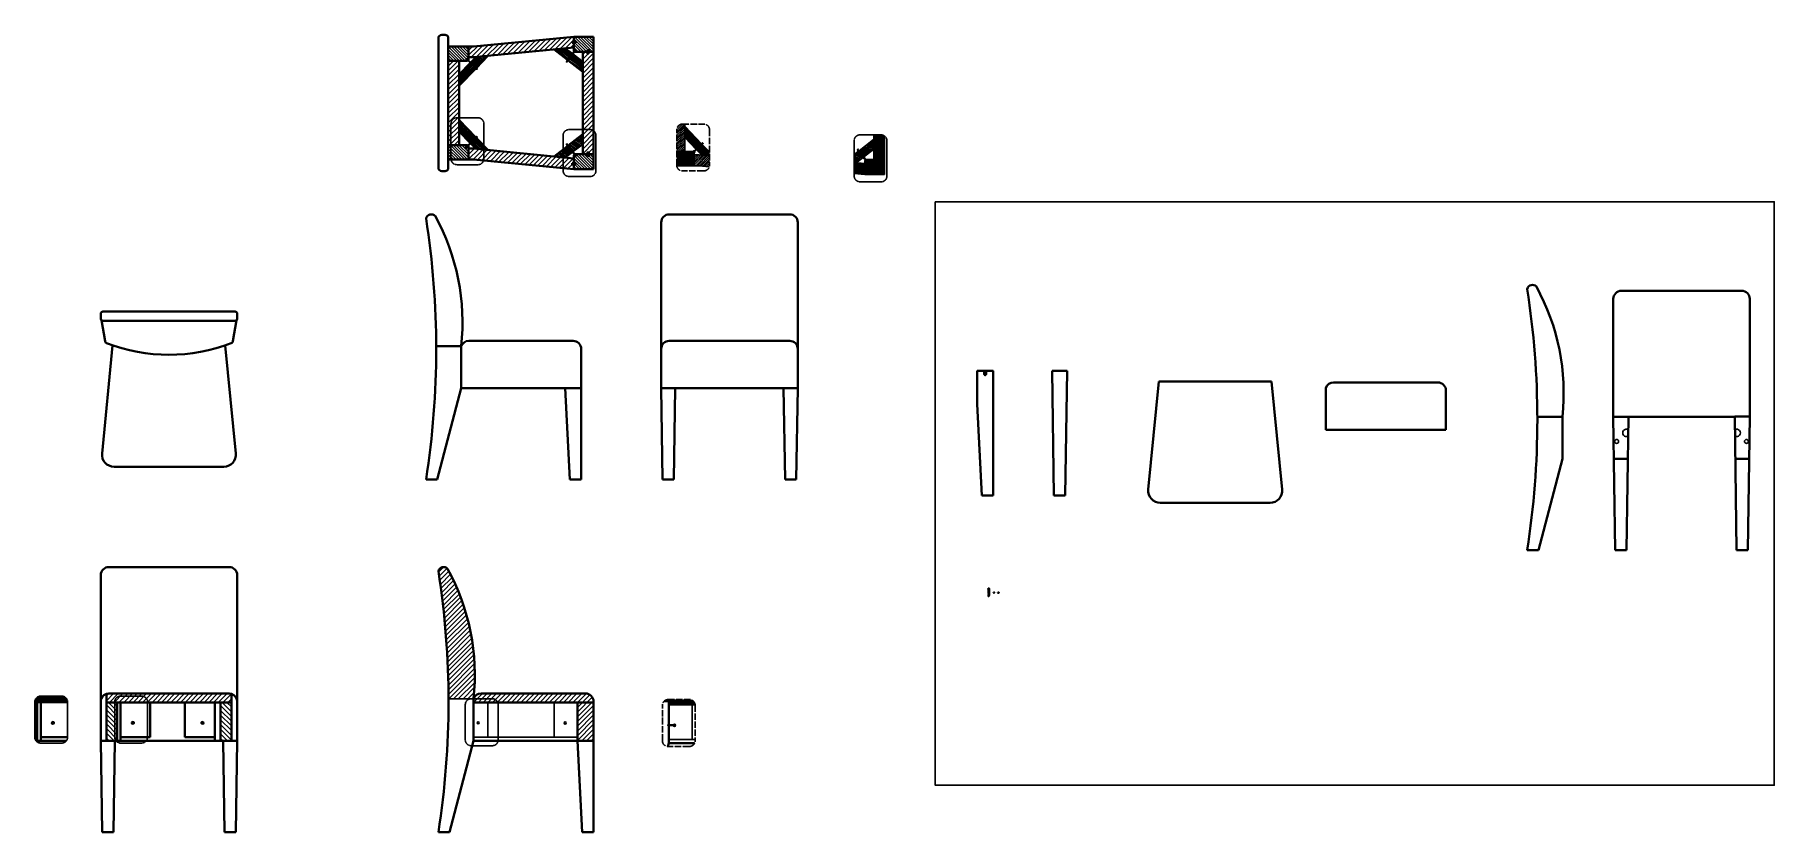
# Model space of a CAD drawing. Header units: millimetres. Extents: x 9746 to 16248, y 4766 to 7749.
import ezdxf

# ---------------------------------------------------------------- set-up
doc = ezdxf.new("R2010")
doc.units = ezdxf.units.MM
doc.header["$MEASUREMENT"] = 0
doc.linetypes.add('ACAD_ISO02W100', pattern=[15, 12, -3])
doc.linetypes.add('ACAD_ISO04W100', pattern=[30, 24, -3, 0, -3])
doc.layers.get('0').update_dxf_attribs({"lineweight": 40})
doc.layers.add('campiture sezione', color=2, linetype='Continuous', lineweight=13)
doc.layers.add('parti sezionate', color=1, linetype='Continuous', lineweight=40)
for name, color, linetype in [('G-ANNO-LOGO', 3, 'Continuous'), ('G-ANNO-TTLB', 8, 'Continuous'), ('linee sezionate dettagli', 4, 'Continuous'), ('linee sezione', 3, 'ACAD_ISO04W100')]:
    doc.layers.add(name, color=color, linetype=linetype)
doc.layers.add('G-ANNO-NPLT', color=210, linetype='Continuous', plot=False)

msp = doc.modelspace()

# ---------------------------------------------------------------- hatches: boundary and pattern name
at = {"layer": 'campiture sezione', "ltscale": 0.5}
h = msp.add_hatch(dxfattribs=at)
h.set_pattern_fill('ANSI31', color=256, scale=100)
h.paths.add_polyline_path([(11386, 7323.5), (11366.9, 7323.5), (11366.9, 7283), (11386, 7283), (11760.8, 7246.4), (11760.8, 7264.2), (11754.5, 7264.2), (11754.5, 7269.1), (11760.8, 7269.1), (11760.8, 7286.9)])
h.paths.add_polyline_path([(11760.8, 7701.5), (11760.8, 7719.2), (11754.5, 7719.2), (11754.5, 7724.2), (11760.8, 7724.2), (11760.8, 7742), (11386, 7705.4), (11366.9, 7705.4), (11366.9, 7664.8), (11386, 7664.8)])
h.paths.add_polyline_path([(11834.5, 7685.4), (11816.7, 7685.4), (11816.7, 7678.2, -0.34843), (11815.9, 7679), (11811.7, 7679), (11811.7, 7685.4), (11793.9, 7685.4), (11793.9, 7303), (11811.7, 7303), (11811.7, 7310.1, -0.34843), (11812.5, 7309.4), (11816.7, 7309.4), (11816.7, 7303), (11834.5, 7303)])
h.paths.add_polyline_path([(11332.2, 7652), (11291.6, 7652), (11291.6, 7336.4), (11332.2, 7336.4)])
h = msp.add_hatch(dxfattribs=at)
h.set_pattern_fill('ANSI31', color=256, scale=60, angle=90)
h.paths.add_polyline_path([(11761.3, 7742), (11761.3, 7724.2), (11767.7, 7724.2), (11767.7, 7719.2), (11761.3, 7719.2), (11761.3, 7689.6), (11763.9, 7692.3, -0.451014), (11768, 7692.6, -0.377166), (11768.3, 7689), (11765.2, 7685.8), (11811.7, 7685.8), (11811.7, 7691.7), (11816.7, 7691.7), (11816.7, 7685.8), (11834.5, 7685.8), (11834.5, 7742)])
h = msp.add_hatch(dxfattribs=at)
h.set_pattern_fill('ANSI31', color=256, scale=60, angle=90)
h.paths.add_polyline_path([(11366.9, 7705.4), (11291.6, 7705.4), (11291.6, 7652), (11363.2, 7652), (11360.5, 7654.5, -0.451014), (11360.2, 7658.6, -0.377166), (11363.8, 7658.9), (11366.9, 7655.9)])
h.paths.add_polyline_path([(11366.9, 7332.5), (11360.7, 7326.4, -0.377166), (11357, 7326.7, -0.377166), (11356.9, 7330.3), (11363.2, 7336.4), (11301.6, 7336.4), (11301.6, 7285, 0.023509), (11301.7, 7283), (11366.9, 7283)])
h.paths.add_polyline_path([(11301.6, 7336.4), (11291.6, 7336.4), (11291.6, 7283), (11301.7, 7283, -0.023509), (11301.6, 7285)])
h = msp.add_hatch(dxfattribs=at)
h.set_pattern_fill('ANSI31', color=256, scale=40, angle=100)
h.paths.add_polyline_path([(11729, 7698.3), (11686.9, 7694.2), (11736.9, 7655.4), (11754.6, 7678.5)])
h.paths.add_polyline_path([(11793.9, 7647.9), (11757.7, 7676.1), (11740, 7653), (11793.9, 7611)])
h = msp.add_hatch(dxfattribs=at)
h.set_pattern_fill('ANSI31', color=256, scale=40, angle=100)
h.paths.add_polyline_path([(11375.9, 7645.9), (11396.9, 7625.6), (11439.9, 7670.1), (11395.1, 7665.7)])
h.paths.add_polyline_path([(11395.1, 7322.6), (11439.9, 7318.3), (11396.9, 7362.7), (11375.9, 7342.5)])
h.paths.add_polyline_path([(11332.2, 7429.6), (11332.2, 7387.7), (11373.4, 7345), (11394.3, 7365.3)])
h.paths.add_polyline_path([(11394.3, 7623.1), (11373.4, 7643.3), (11332.2, 7600.7), (11332.2, 7558.8)])
h = msp.add_hatch(dxfattribs=at)
h.set_pattern_fill('ANSI31', color=256, scale=40)
edge = h.paths.add_edge_path()
edge.add_line((12145.4, 7313.1), (12176, 7313.1))
edge.add_line((12176, 7313.1), (12176, 7415.3))
edge.add_line((12176, 7415.3), (12167.2, 7415.3))
edge.add_arc((12167.2, 7393.5), 21.8, 90, 180)
edge.add_line((12145.4, 7393.5), (12145.4, 7313.1))
edge = h.paths.add_edge_path()
edge.add_line((12211.2, 7300), (12211.2, 7259.5))
edge.add_line((12211.2, 7259.5), (12229.9, 7259.5))
edge.add_line((12229.9, 7259.5), (12267.3, 7255.8))
edge.add_arc((12246.3, 7261.5), 21.8, 344.82409, 360)
edge.add_line((12268.1, 7261.5), (12268.1, 7296.3))
edge.add_line((12268.1, 7296.3), (12229.9, 7300))
edge.add_line((12229.9, 7300), (12211.2, 7300))
h = msp.add_hatch(dxfattribs=at)
h.set_pattern_fill('ANSI31', color=256, scale=40, angle=100)
h.paths.add_polyline_path([(11729, 7290), (11686.9, 7294.1), (11736.9, 7333), (11754.6, 7309.9)])
h.paths.add_polyline_path([(11793.9, 7340.5), (11757.7, 7312.3), (11740, 7335.4), (11793.9, 7377.3)])
h = msp.add_hatch(dxfattribs=at)
h.set_pattern_fill('ANSI31', color=256, scale=30)
h.paths.add_polyline_path([(12176.4, 7405.6), (12176.4, 7363.7), (12217.3, 7321.5), (12238.2, 7341.8)])
h.paths.add_polyline_path([(12238.5, 7299.5), (12268.1, 7296.7), (12268.1, 7310.9), (12240.7, 7339.2), (12219.8, 7318.9)])
h = msp.add_hatch(dxfattribs=at)
h.set_pattern_fill('ANSI31', color=256, scale=30)
edge = h.paths.add_edge_path()
edge.add_line((12909.7, 7374.8), (12881.8, 7374.8))
edge.add_line((12881.8, 7374.8), (12881.8, 7283.2))
edge.add_line((12881.8, 7283.2), (12899.6, 7283.2))
edge.add_line((12899.6, 7283.2), (12899.6, 7290.3))
edge.add_arc((12899.5, 7289.4), 0.879, 6.53529, 83.37471, ccw=False)
edge.add_line((12900.3, 7289.5), (12904.5, 7289.5))
edge.add_line((12904.5, 7289.5), (12904.5, 7283.2))
edge.add_line((12904.5, 7283.2), (12922.3, 7283.2))
edge.add_line((12922.3, 7283.2), (12922.3, 7370.8))
edge.add_arc((12909.7, 7353), 21.8, 54.53263, 90)
h.paths.add_polyline_path([(12808.8, 7271), (12808.8, 7230.4), (12848.7, 7226.5), (12848.7, 7244.3), (12842.4, 7244.3), (12842.4, 7249.3), (12848.7, 7249.3), (12848.7, 7267.1)])
h = msp.add_hatch(dxfattribs=at)
h.set_pattern_fill('ANSI31', color=256, scale=30, angle=110)
h.paths.add_polyline_path([(12808.8, 7300.8), (12808.8, 7271), (12816.9, 7270.2), (12842.4, 7290.1), (12824.7, 7313.2)])
h.paths.add_polyline_path([(12881.4, 7320.3), (12881.4, 7357.2), (12827.8, 7315.6), (12845.5, 7292.5)])
h = msp.add_hatch(dxfattribs=at)
h.set_pattern_fill('ANSI31', color=256, scale=60, angle=90)
h.paths.add_polyline_path([(11834.5, 7246.4), (11834.5, 7302.5), (11816.7, 7302.5), (11816.7, 7296.7), (11811.7, 7296.7), (11811.7, 7302.5), (11765.2, 7302.5), (11767.8, 7299.9, -0.451014), (11768, 7295.7, -0.377166), (11764.4, 7295.6), (11761.3, 7298.7), (11761.3, 7269.1), (11767.7, 7269.1), (11767.7, 7264.2), (11761.3, 7264.2), (11761.3, 7246.3)])
h = msp.add_hatch(dxfattribs=at)
h.set_pattern_fill('ANSI31', color=256, scale=30, angle=90)
edge = h.paths.add_edge_path()
edge.add_line((12206.8, 7312.7), (12145.4, 7312.7))
edge.add_line((12145.4, 7312.7), (12145.4, 7261.5))
edge.add_arc((12167.2, 7261.5), 21.8, 180, 185.38679)
edge.add_line((12145.5, 7259.5), (12210.8, 7259.5))
edge.add_line((12210.8, 7259.5), (12210.8, 7308.9))
edge.add_line((12210.8, 7308.9), (12210.4, 7309.7))
edge.add_arc((12096.4, 7423.3), 160.9, 311.86368, 315.0772, ccw=False)
edge.add_arc((12202.6, 7304.8), 1.79, 130.03074, 313.00306, ccw=False)
edge.add_line((12201.4, 7306.1), (12206.8, 7312.7))
h = msp.add_hatch(dxfattribs=at)
h.set_pattern_fill('ANSI31', color=256, scale=30, angle=90)
edge = h.paths.add_edge_path()
edge.add_arc((12856.9, 7274), 1.63, 218.01307, 312.97035)
edge.add_arc((12856.9, 7274.2), 1.79, 307.69388, 397.6758)
edge.add_line((12858.3, 7275.3), (12853.1, 7282.7))
edge.add_line((12853.1, 7282.7), (12899.6, 7282.7))
edge.add_line((12899.6, 7282.7), (12899.6, 7276.9))
edge.add_line((12899.6, 7276.9), (12904.5, 7276.9))
edge.add_line((12904.5, 7276.9), (12904.5, 7282.7))
edge.add_line((12904.5, 7282.7), (12922.3, 7282.7))
edge.add_line((12922.3, 7282.7), (12922.3, 7226.6))
edge.add_line((12922.3, 7226.6), (12849.2, 7226.5))
edge.add_line((12849.2, 7226.5), (12849.2, 7244.3))
edge.add_line((12849.2, 7244.3), (12855.5, 7244.3))
edge.add_line((12855.5, 7244.3), (12855.5, 7249.3))
edge.add_line((12855.5, 7249.3), (12849.2, 7249.3))
edge.add_line((12849.2, 7249.3), (12849.2, 7278.9))
edge.add_line((12849.2, 7278.9), (12850.1, 7279.8))
edge.add_arc((2306.8, -1122.5), 13481.9, 38.51532, 38.5527, ccw=False)
at = {"layer": 'campiture sezione'}
h = msp.add_hatch(dxfattribs=at)
h.set_pattern_fill('ANSI31', color=256, scale=100)
h.paths.add_polyline_path([(11254.5, 5742.9, -0.037918), (11292.4, 5265.3), (11369.5, 5265.6), (11369.5, 5274), (11386.9, 5274, 0.15043), (11288.8, 5752.1, 0.589876)])
at = {"layer": 'campiture sezione', "ltscale": 0.5}
h = msp.add_hatch(dxfattribs=at)
h.set_pattern_fill('ANSI31', color=256, scale=30, angle=90)
edge = h.paths.add_edge_path()
edge.add_line((9868.4, 5252), (9868.4, 5253.6))
edge.add_arc((9846.5, 5253.6), 21.8, 360, 450)
edge.add_line((9846.5, 5275.4), (9767.5, 5275.4))
edge.add_arc((9767.5, 5253.6), 21.8, 90, 180)
edge.add_line((9745.7, 5253.6), (9745.7, 5252))
edge.add_line((9745.7, 5252), (9868.4, 5252))
h = msp.add_hatch(dxfattribs=at)
h.set_pattern_fill('ANSI31', color=256, scale=100)
h.paths.add_polyline_path([(10480.7, 5283.5, 0.071372), (10472.3, 5284.7), (10022, 5284.7, 0.071372), (10013.5, 5283.5), (10013.5, 5252), (10054, 5252), (10440.2, 5252), (10480.7, 5252)])
at = {"layer": 'campiture sezione'}
h = msp.add_hatch(dxfattribs=at)
h.set_pattern_fill('ANSI31', color=256, scale=100)
h.paths.add_polyline_path([(11386.9, 5274), (11369.5, 5274), (11369.5, 5265.6), (11386, 5265.6, -0.001734), (11386.1, 5265.8, 0.002479)])
h = msp.add_hatch(dxfattribs=at)
h.set_pattern_fill('ANSI31', color=256, scale=100)
h.paths.add_polyline_path([(11414.1, 5285.2, 0.312025), (11386.1, 5265.8, -0.000206), (11386, 5265.2), (11386, 5252), (11414.1, 5252)])
h = msp.add_hatch(dxfattribs=at)
h.set_pattern_fill('ANSI31', color=256, scale=100)
h.paths.add_polyline_path([(11774, 5252), (11774, 5284.7), (11414.1, 5285), (11414.1, 5252)])
h = msp.add_hatch(dxfattribs=at)
h.set_pattern_fill('ANSI31', color=256, scale=100)
h.paths.add_polyline_path([(11834.5, 5255.2, 0.414214), (11804.5, 5285.2), (11774, 5285.2), (11774, 5108.4), (11834.5, 5108.4)])
at = {"layer": 'campiture sezione', "ltscale": 0.5}
h = msp.add_hatch(dxfattribs=at)
h.set_pattern_fill('ANSI31', color=256, scale=30)
edge = h.paths.add_edge_path()
edge.add_line((9755.4, 5251.6), (9745.7, 5251.6))
edge.add_line((9745.7, 5251.6), (9745.7, 5121.6))
edge.add_arc((9767.5, 5121.6), 21.8, 180, 218.91931)
edge.add_line((9750.5, 5107.9), (9755.4, 5107.9))
edge.add_line((9755.4, 5107.9), (9755.4, 5251.6))
h = msp.add_hatch(dxfattribs=at)
h.set_pattern_fill('ANSI31', color=256, scale=100, angle=90)
h.paths.add_polyline_path([(10480.7, 5252), (10440.2, 5252), (10440.2, 5107.9), (10480.7, 5107.9)])
h.paths.add_polyline_path([(10013.5, 5252), (10013.5, 5107.9), (10054, 5107.9), (10054, 5252), (10044.3, 5252)])
h = msp.add_hatch(dxfattribs=at)
h.set_pattern_fill('ANSI31', color=256, scale=30)
h.paths.add_polyline_path([(12192.6, 5262.6), (12118.9, 5262.6, 0.050778), (12116.2, 5257.1, -0.000206), (12116.1, 5256.5), (12116.1, 5243.3), (12214.3, 5243.3, 0.381086)])

# ---------------------------------------------------------------- linework, layer by layer
for p, q in [((9994.6, 6681.5), (10008.7, 6603)), ((10500, 6681.5), (10485.9, 6603)), ((11704.4, 6603.9), (11367.9, 6603.9)), ((12567.7, 6603.9), (12117.4, 6603.9)), ((14937.3, 6448.5), (14600.8, 6448.5)), ((13310.1, 5660.4), (13313.3, 5660.9)), ((13310.1, 5660.4), (13310.5, 5660.6)), ((13310.1, 5660.4), (13310.5, 5660.1)), ((13310.1, 5659.4), (13313.3, 5660)), ((13310.1, 5659.4), (13310.5, 5659.7)), ((13310.1, 5659.4), (13310.5, 5659.2)), ((13310.1, 5658.5), (13313.3, 5659)), ((13310.1, 5658.5), (13310.5, 5658.7)), ((13310.1, 5658.5), (13310.5, 5658.2)), ((13310.1, 5657.5), (13313.3, 5658.1)), ((13310.1, 5657.5), (13310.5, 5657.8)), ((13310.1, 5657.5), (13310.5, 5657.3)), ((13310.5, 5675.1), (13310.5, 5660.6)), ((13312.9, 5661.1), (13310.5, 5660.6)), ((13310.5, 5660.1), (13312.9, 5660.7)), ((13312.9, 5660.2), (13310.5, 5659.7)), ((13310.5, 5660.1), (13310.5, 5659.7)), ((13310.5, 5659.2), (13312.9, 5659.7)), ((13312.9, 5659.3), (13310.5, 5658.7)), ((13310.5, 5659.2), (13310.5, 5658.7)), ((13310.5, 5658.2), (13312.9, 5658.8)), ((13312.9, 5658.3), (13310.5, 5657.8)), ((13310.5, 5658.2), (13310.5, 5657.8)), ((13310.5, 5657.3), (13312.9, 5657.8)), ((13312.9, 5657.4), (13310.5, 5656.9)), ((13310.5, 5657.3), (13310.5, 5656.9)), ((13312.9, 5675.1), (13312.9, 5661.2)), ((13312.9, 5661.2), (13312.9, 5661.1)), ((13313.3, 5660.9), (13312.9, 5661.1)), ((13313.3, 5660.9), (13312.9, 5660.7)), ((13312.9, 5660.7), (13312.9, 5660.2)), ((13313.3, 5660), (13312.9, 5660.2)), ((13313.3, 5660), (13312.9, 5659.7)), ((13312.9, 5659.7), (13312.9, 5659.3)), ((13313.3, 5659), (13312.9, 5659.3)), ((13313.3, 5659), (13312.9, 5658.8)), ((13312.9, 5658.8), (13312.9, 5658.3)), ((13313.3, 5658.1), (13312.9, 5658.3)), ((13313.3, 5658.1), (13312.9, 5657.8)), ((13312.9, 5657.8), (13312.9, 5657.4)), ((13313.3, 5657.1), (13312.9, 5657.4)), ((13310.1, 5656.6), (13313.3, 5657.1)), ((13310.1, 5656.6), (13310.5, 5656.9)), ((13310.1, 5656.6), (13310.5, 5656.4)), ((13310.1, 5655.7), (13313.3, 5656.2)), ((13310.1, 5655.7), (13310.5, 5655.9)), ((13310.1, 5655.7), (13310.5, 5655.4)), ((13310.1, 5654.7), (13313.3, 5655.3)), ((13310.1, 5654.7), (13310.5, 5655)), ((13310.1, 5654.7), (13310.5, 5654.5)), ((13310.1, 5653.8), (13313.3, 5654.3)), ((13310.1, 5653.8), (13310.5, 5654)), ((13310.1, 5653.8), (13310.5, 5653.6)), ((13310.1, 5652.9), (13313.3, 5653.4)), ((13310.1, 5652.9), (13310.5, 5653.1)), ((13310.1, 5652.9), (13310.5, 5652.6)), ((13310.1, 5651.9), (13313.3, 5652.5)), ((13310.1, 5651.9), (13310.5, 5652.2)), ((13310.1, 5651.9), (13310.5, 5651.7)), ((13310.1, 5651), (13313.3, 5651.5)), ((13310.1, 5651), (13310.5, 5651.2)), ((13310.1, 5651), (13310.7, 5650.8)), ((13310.5, 5656.4), (13312.9, 5656.9)), ((13310.5, 5656.4), (13310.5, 5655.9)), ((13312.9, 5656.4), (13310.5, 5655.9)), ((13310.5, 5655.4), (13312.9, 5656)), ((13312.9, 5655.5), (13310.5, 5655)), ((13310.5, 5655.4), (13310.5, 5655)), ((13310.5, 5654.5), (13312.9, 5655)), ((13312.9, 5654.6), (13310.5, 5654)), ((13310.5, 5654.5), (13310.5, 5654)), ((13310.5, 5653.6), (13312.9, 5654.1)), ((13310.5, 5653.6), (13310.5, 5653.1)), ((13312.9, 5653.6), (13310.5, 5653.1)), ((13310.5, 5652.6), (13312.9, 5653.2)), ((13312.9, 5652.7), (13310.5, 5652.2)), ((13310.5, 5652.6), (13310.5, 5652.2)), ((13310.5, 5651.7), (13312.9, 5652.2)), ((13312.9, 5651.8), (13310.5, 5651.2)), ((13310.5, 5651.7), (13310.5, 5651.2)), ((13310.6, 5650.2), (13312.8, 5650.5)), ((13310.6, 5650.2), (13311, 5650.4)), ((13310.6, 5650.2), (13311.1, 5650)), ((13310.7, 5650.8), (13312.7, 5651.2)), ((13310.7, 5650.8), (13310.8, 5650.3)), ((13310.8, 5649.3), (13312.6, 5649.5)), ((13310.8, 5649.3), (13311.1, 5649.4)), ((13310.8, 5649.3), (13311.3, 5649.1)), ((13312.4, 5650.7), (13311, 5650.4)), ((13311, 5650), (13311.2, 5649.5)), ((13311, 5650), (13311, 5650)), ((13311.1, 5650), (13312.2, 5650.2)), ((13312.2, 5649.7), (13311.1, 5649.4)), ((13311.3, 5649.1), (13312.1, 5649.3)), ((13311.3, 5649.1), (13311.7, 5648.2)), ((13312, 5649.3), (13311.7, 5648.2)), ((13312.6, 5649.5), (13312.1, 5649.3)), ((13312.8, 5650.5), (13312.2, 5650.2)), ((13312.4, 5650.3), (13312.2, 5649.7)), ((13312.6, 5649.5), (13312.2, 5649.7)), ((13312.8, 5650.5), (13312.4, 5650.7)), ((13312.7, 5651.2), (13312.5, 5650.6)), ((13313.3, 5651.5), (13312.7, 5651.2)), ((13313.3, 5657.1), (13312.9, 5656.9)), ((13312.9, 5656.9), (13312.9, 5656.4)), ((13313.3, 5656.2), (13312.9, 5656.4)), ((13313.3, 5656.2), (13312.9, 5656)), ((13312.9, 5656), (13312.9, 5655.5)), ((13313.3, 5655.3), (13312.9, 5655.5)), ((13313.3, 5655.3), (13312.9, 5655)), ((13312.9, 5655), (13312.9, 5654.6)), ((13313.3, 5654.3), (13312.9, 5654.6)), ((13313.3, 5654.3), (13312.9, 5654.1)), ((13312.9, 5654.1), (13312.9, 5653.6)), ((13313.3, 5653.4), (13312.9, 5653.6)), ((13313.3, 5653.4), (13312.9, 5653.2)), ((13312.9, 5653.2), (13312.9, 5652.7)), ((13313.3, 5652.5), (13312.9, 5652.7)), ((13313.3, 5652.5), (13312.9, 5652.2)), ((13312.9, 5652.2), (13312.9, 5651.8)), ((13313.3, 5651.5), (13312.9, 5651.8))]:
    msp.add_line(p, q)
for points in [[(11291.6, 7705.4), (11291.6, 7736.7, 0.414214), (11279.2, 7749.2), (11266.9, 7749.2, 0.414214), (11254.5, 7736.7), (11254.5, 7251.6, 0.414214), (11266.9, 7239.2), (11279.2, 7239.2, 0.414214), (11291.6, 7251.6), (11291.6, 7283)], [(12087.7, 6578.2), (12087.7, 7047.5, -0.414214), (12117.7, 7077.5), (12567.7, 7077.5, -0.414214), (12597.7, 7047.5), (12597.7, 6573.9)], [(15646.8, 6320.5), (15646.8, 6761.6, -0.414214), (15676.8, 6791.6), (16126.8, 6791.6, -0.414214), (16156.8, 6761.6), (16156.8, 6320.9)], [(10036.6, 6587.5), (9997.1, 6183.1, 0.44303), (10042, 6133.6), (10452.5, 6133.6, 0.44303), (10497.4, 6183.1), (10457.9, 6587.5)], [(11788.3, 6085.5), (11788.3, 6573.9, 0.414214), (11758.3, 6603.9), (11704.4, 6603.9)], [(12087.4, 6427.1), (12087.4, 6573.9, -0.414214), (12117.4, 6603.9), (12117.4, 6603.9)], [(12597.7, 6427.1), (12597.7, 6573.9, 0.414214), (12567.7, 6603.9), (12567.7, 6603.9)], [(13295.3, 6491.7), (13295.3, 6479.2, 1), (13301.9, 6479.2), (13301.9, 6491.7)], [(13947.9, 6452.1), (13908.4, 6047.7, 0.44303), (13953.4, 5998.2), (14363.8, 5998.2, 0.44303), (14408.8, 6047.7), (14369.3, 6452.1)], [(15021.1, 6271.6), (15021.1, 6418.5, 0.414214), (14991.1, 6448.5), (14937.3, 6448.5)], [(9992.3, 5259), (9992.3, 5728.3, -0.414214), (10022.3, 5758.3), (10472.3, 5758.3, -0.414214), (10502.3, 5728.3), (10502.3, 5254.7)], [(9992, 5107.9), (9992, 5254.7, -0.234387), (10003.8, 5278.6, -0.234387)], [(10003.8, 5278.6, -0.091496), (10013.5, 5283.5, -0.091496)], [(10502.3, 5107.9), (10502.3, 5254.7, 0.332997), (10480.7, 5283.5, 0.332997)]]:
    msp.add_lwpolyline(points, format="xyb")
for points in [[(10494.4, 6713.6), (10000.1, 6713.6, 0.414214), (9992.3, 6705.7), (9992.3, 6687.1, 0.414214), (10000.1, 6679.2), (10494.4, 6679.2, 0.414214), (10502.3, 6687.1), (10502.3, 6705.7, 0.414214)], [(13310.2, 5675.1), (13313.2, 5675.1, 0.414214), (13313.6, 5675.5), (13313.6, 5677.6), (13309.8, 5677.6), (13309.8, 5675.5, 0.414214)]]:
    msp.add_lwpolyline(points, format="xyb", close=True)
for points in [[(11339.8, 6584.3), (11246.2, 6584)], [(11339.8, 6584.3), (11339.8, 6427.1)], [(11339.8, 6427.1), (11250.2, 6085.5)], [(11339.8, 6427.1), (11788.3, 6427.1)], [(11745.9, 6085.5), (11728.7, 6427.1)], [(12087.4, 6427.1), (12597.7, 6427.1)], [(14572.6, 6428.9), (14572.6, 6271.6)], [(13286, 6025.5), (13268.8, 6367.1)], [(13328.4, 6025.5), (13328.4, 6367.1)], [(15456.4, 6320.5), (15362.7, 6320.2)], [(15456.4, 6320.5), (15456.4, 6163.2)], [(14572.6, 6271.6), (15021.1, 6271.6)], [(15456.4, 6163.2), (15366.8, 5821.6)], [(11250.2, 6085.5), (11208.3, 6085.5)], [(11745.9, 6085.5), (11788.3, 6085.5)], [(13286, 6025.5), (13328.4, 6025.5)], [(15366.8, 5821.6), (15324.8, 5821.6)], [(13329.8, 5663.3), (13332.2, 5663.3), (13332.2, 5662.1), (13329.8, 5662.1), (13329.8, 5663.3)], [(13345.5, 5662.9), (13350, 5662.9), (13350, 5662.1), (13345.5, 5662.1), (13345.5, 5662.9)], [(12116.1, 5256.9), (12098.8, 5256.9)], [(12116.1, 5256.9), (12116.1, 5099.7)], [(9750.5, 5107.9), (9863.5, 5107.9)], [(9992, 5107.9), (10502.3, 5107.9)], [(12116.1, 5099.7), (12112.8, 5087)], [(12116.1, 5099.7), (12212.4, 5099.7)]]:
    msp.add_lwpolyline(points)
at = {"ltscale": 0.5}
for points in [[(13328.4, 6367.1), (13328.4, 6491.7), (13268.8, 6491.7), (13268.8, 6367.1)], [(13548.9, 6491.7), (13605, 6491.7)], [(13548.9, 6491.7), (13555.8, 6025.5)], [(13605, 6491.7), (13598.1, 6025.5)], [(13947.9, 6452.1), (14369.3, 6452.1)], [(12087.4, 6427.1), (12092.4, 6085.5)], [(12139.8, 6427.1), (12134.8, 6085.5)], [(12545.2, 6427.1), (12550.3, 6085.5)], [(12597.7, 6427.1), (12592.6, 6085.5)], [(15646.8, 6320.5), (15703, 6320.5)], [(15646.8, 6320.5), (15653.7, 5821.6)], [(15703, 6320.5), (15696.1, 5821.6)], [(15703, 6320.5), (16100.7, 6320.5)], [(16100.7, 6320.8), (16156.8, 6320.9)], [(16100.7, 6320.8), (16107.6, 5821.9)], [(16156.8, 6320.9), (16150, 5821.9)], [(15649, 6163.2), (15700.8, 6163.2)], [(16102.9, 6163.2), (16154.7, 6163.2)], [(12134.8, 6085.5), (12092.4, 6085.5)], [(12550.3, 6085.5), (12592.6, 6085.5)], [(13598.1, 6025.5), (13555.8, 6025.5)], [(15696.1, 5821.6), (15653.7, 5821.6)], [(16150, 5821.9), (16107.6, 5821.9)], [(9767.7, 5252), (9767.7, 5107.9)], [(10066.3, 5252), (10066.3, 5107.9)], [(10177.6, 5122), (10177.6, 5252)], [(10306.9, 5122), (10306.9, 5252)], [(10418.2, 5252), (10418.2, 5107.9)], [(9868.4, 5122), (9767.7, 5122)], [(9992, 5107.9), (9997, 4766.3)], [(10044.4, 5107.9), (10039.4, 4766.3)], [(10177.6, 5122), (10066.3, 5122)], [(10418.2, 5122), (10306.9, 5122)], [(10449.8, 5107.9), (10454.9, 4766.3)], [(10502.3, 5107.9), (10497.2, 4766.3)], [(10039.4, 4766.3), (9997, 4766.3)], [(10454.9, 4766.3), (10497.2, 4766.3)]]:
    msp.add_lwpolyline(points, dxfattribs=at)
for centre, radius, start, end in [((11228, 7057.2), 20.3, 43.94775, 166.08916), ((8083.1, 6573.8), 3163.1, 351.1194, 8.8806), ((10515.1, 6673), 829.4, 353.86554, 28.70043), ((15344.6, 6793.3), 20.3, 43.94775, 166.08916), ((12199.7, 6309.9), 3163.1, 351.1194, 8.8806), ((14631.7, 6409.1), 829.4, 353.86554, 28.70043), ((10016.2, 6603), 7.51, 180, 255.65849), ((10247.3, 7194.8), 642.8, 248.75247, 291.24753), ((10478.3, 6603), 7.51, 284.34151, 360), ((11367.9, 6573.9), 30, 90, 159.71421), ((14600.8, 6418.5), 30, 90, 159.71421), ((12144.3, 5246.5), 30, 147.68948, 159.71421), ((11291.5, 5345.1), 829.4, 353.86554, 354.29053)]:
    msp.add_arc(centre, radius, start, end)
at = {"layer": 'G-ANNO-LOGO', "ltscale": 0.5}
msp.add_lwpolyline([(13328.4, 6367.1), (13328.4, 6491.7), (13268.8, 6491.7), (13268.8, 6367.1)], dxfattribs=at)
at = {"layer": 'G-ANNO-LOGO'}
for points in [[(11386, 5265.6), (11292.4, 5265.3)], [(11439.9, 5122), (11439.9, 5252)], [(11686.9, 5122), (11686.9, 5252)], [(11386, 5122), (11774, 5122)]]:
    msp.add_lwpolyline(points, dxfattribs=at)
for centre in [(11402.9, 5175.3), (11728.3, 5175)]:
    msp.add_circle(centre, 3.99, dxfattribs=at)
at = {"layer": 'G-ANNO-NPLT', "ltscale": 0.5}
msp.add_lwpolyline([(13111.9, 7124.4), (16248.3, 7124.4), (16248.3, 4941.9), (13111.9, 4941.9)], close=True, dxfattribs=at)
at = {"layer": 'G-ANNO-TTLB'}
for p, q in [((11735.9, 7652.9), (11761.3, 7686.4)), ((11737.8, 7651.4), (11764.6, 7686.7)), ((11754.5, 7677.4), (11761.3, 7686.4)), ((11756, 7719.4), (11756, 7719.4)), ((11756.1, 7675.5), (11764.6, 7686.7)), ((11761.3, 7686.4), (11763.1, 7688.7)), ((11763.1, 7688.7), (11764.1, 7689.5)), ((11764.1, 7689.5), (11764.9, 7690)), ((11764.1, 7689.5), (11764.4, 7689.7)), ((11764.6, 7686.7), (11764.9, 7687.1)), ((11764.9, 7690), (11766.1, 7690.6)), ((11764.9, 7687), (11765.3, 7688.2)), ((11765.3, 7688.2), (11765.6, 7689.2)), ((11765.6, 7689.2), (11766.1, 7690.6)), ((11811.9, 7690.2), (11811.9, 7690.2)), ((11361.9, 7657.5), (11360.9, 7658)), ((11361.3, 7657.1), (11360.9, 7658)), ((11362.5, 7654.8), (11361.3, 7657.1)), ((11364.1, 7656.5), (11361.9, 7657.5)), ((11365.2, 7652.1), (11362.5, 7654.8)), ((11396.4, 7625.2), (11364.1, 7656.5)), ((11394.7, 7623.5), (11365.2, 7652.1)), ((11396.6, 7621.6), (11396.2, 7622.1)), ((11398.3, 7623.3), (11397.9, 7623.8)), ((11734.3, 7650.8), (11734.7, 7651.3)), ((11736.2, 7649.3), (11736.6, 7649.8)), ((11394.8, 7364.8), (11358.8, 7329.7)), ((11396.4, 7363.2), (11374.4, 7341.8)), ((11396.6, 7366.8), (11396.2, 7366.3)), ((11398.3, 7365), (11397.9, 7364.6)), ((11358.1, 7328), (11357.7, 7327.2)), ((11358.7, 7327.6), (11357.7, 7327.1)), ((11358.8, 7329.7), (11358.1, 7328)), ((11358.5, 7328.9), (11358.2, 7328.4)), ((11358.5, 7328.9), (11358.5, 7328.9)), ((11360.6, 7328.5), (11358.7, 7327.6)), ((11358.8, 7329.7), (11360.6, 7328.5)), ((11374.4, 7341.8), (11360.6, 7328.5)), ((11734.3, 7337.6), (11734.7, 7337.1)), ((11735.9, 7335.5), (11762.7, 7300.1)), ((11736.2, 7339.1), (11736.6, 7338.5)), ((11737.8, 7336.9), (11764.3, 7302)), ((11737.8, 7336.9), (11764.3, 7302)), ((11756.1, 7312.8), (11764.3, 7302)), ((11756.1, 7312.8), (11764.3, 7302)), ((11762.7, 7300.1), (11764.4, 7298.7)), ((11764.3, 7302), (11765.4, 7299.8)), ((11764.4, 7298.7), (11765.2, 7298.2)), ((11764.4, 7298.7), (11764.4, 7298.7)), ((11765.2, 7298.2), (11766.1, 7297.7)), ((11765.4, 7299.8), (11765.7, 7298.8)), ((11765.7, 7298.8), (11766.1, 7297.7)), ((11811.9, 7298.2), (11811.9, 7298.2)), ((12201.9, 7304.6), (12201.5, 7303.7)), ((12202.5, 7304.2), (12201.5, 7303.7)), ((12201.6, 7305.1), (12203, 7303.9)), ((12201.6, 7305.1), (12201.8, 7304.6)), ((12201.6, 7305.1), (12202, 7304.9)), ((12201.8, 7304.6), (12202.5, 7304.1)), ((12202.3, 7305.5), (12202, 7304.9)), ((12202.9, 7304.3), (12202, 7304.9)), ((12202.1, 7305.8), (12203.9, 7304.5)), ((12202.1, 7305.8), (12202.4, 7305.3)), ((12202.1, 7305.8), (12202.6, 7305.7)), ((12202.3, 7305.5), (12202.2, 7305.4)), ((12202.3, 7306.8), (12202.6, 7306.2)), ((12202.3, 7306.8), (12202.8, 7306.6)), ((12202.3, 7306.8), (12205, 7304.8)), ((12202.6, 7306.2), (12202.4, 7305.8)), ((12202.4, 7305.3), (12203.3, 7304.7)), ((12203, 7303.9), (12202.5, 7304.1)), ((12202.6, 7306.2), (12204.4, 7305.1)), ((12203.8, 7304.9), (12202.6, 7305.7)), ((12203.1, 7307), (12202.8, 7306.6)), ((12204.9, 7305.3), (12202.8, 7306.6)), ((12203.4, 7304.6), (12202.9, 7304.3)), ((12203, 7303.9), (12202.9, 7304.3)), ((12203, 7307.4), (12203.5, 7307.3)), ((12203, 7307.4), (12203.1, 7307)), ((12203, 7307.4), (12205.7, 7305.5)), ((12203.1, 7307), (12205.2, 7305.6)), ((12203.9, 7304.5), (12203.3, 7304.7)), ((12203.8, 7307.6), (12203.5, 7307.3)), ((12205.5, 7306), (12203.5, 7307.3)), ((12203.7, 7308.1), (12204.2, 7308)), ((12203.7, 7308.1), (12203.8, 7307.6)), ((12203.7, 7308.1), (12206.3, 7306.1)), ((12203.8, 7307.6), (12205.9, 7306.3)), ((12204.4, 7305.1), (12203.8, 7304.8)), ((12203.9, 7304.5), (12203.8, 7304.9)), ((12204.5, 7308.3), (12204.2, 7308)), ((12206.2, 7306.6), (12204.2, 7308)), ((12204.4, 7308.7), (12204.8, 7308.6)), ((12204.4, 7308.7), (12204.5, 7308.3)), ((12204.4, 7308.7), (12207, 7306.8)), ((12205, 7304.8), (12204.4, 7305.1)), ((12204.5, 7308.3), (12206.5, 7306.9)), ((12205.1, 7308.9), (12204.8, 7308.6)), ((12206.9, 7307.3), (12204.8, 7308.6)), ((12205.2, 7305.6), (12204.9, 7305.3)), ((12205, 7304.8), (12204.9, 7305.3)), ((12205, 7309.4), (12205.5, 7309.3)), ((12205, 7309.4), (12205.1, 7308.9)), ((12205, 7309.4), (12207.7, 7307.4)), ((12205.1, 7308.9), (12207.2, 7307.6)), ((12205.7, 7305.5), (12205.2, 7305.6)), ((12205.8, 7309.6), (12205.5, 7309.3)), ((12207.6, 7307.9), (12205.5, 7309.3)), ((12205.9, 7306.3), (12205.5, 7306)), ((12205.7, 7305.5), (12205.5, 7306)), ((12205.7, 7310), (12206.2, 7309.9)), ((12205.7, 7310), (12205.8, 7309.6)), ((12205.7, 7310), (12208.3, 7308.1)), ((12205.8, 7309.6), (12207.9, 7308.2)), ((12206.3, 7306.1), (12205.9, 7306.3)), ((12206.5, 7310.2), (12206.2, 7309.9)), ((12208.2, 7308.6), (12206.2, 7309.9)), ((12206.5, 7306.9), (12206.2, 7306.6)), ((12206.3, 7306.1), (12206.2, 7306.6)), ((12206.4, 7310.7), (12206.8, 7310.6)), ((12206.4, 7310.7), (12206.5, 7310.2)), ((12206.4, 7310.7), (12209, 7308.7)), ((12206.5, 7310.2), (12208.5, 7308.9)), ((12207, 7306.8), (12206.5, 7306.9)), ((12207.2, 7310.9), (12206.8, 7310.6)), ((12208.9, 7309.2), (12206.8, 7310.6)), ((12207.2, 7307.6), (12206.9, 7307.3)), ((12207, 7306.8), (12206.9, 7307.3)), ((12207, 7311.3), (12207.5, 7311.2)), ((12207, 7311.3), (12207.2, 7310.9)), ((12207, 7311.3), (12209.7, 7309.4)), ((12207.2, 7310.9), (12209.2, 7309.5)), ((12207.7, 7307.4), (12207.2, 7307.6)), ((12207.8, 7311.5), (12207.5, 7311.2)), ((12209.6, 7309.9), (12207.5, 7311.2)), ((12207.9, 7308.2), (12207.6, 7307.9)), ((12207.7, 7307.4), (12207.6, 7307.9)), ((12207.7, 7312), (12208.2, 7311.9)), ((12207.7, 7312), (12207.8, 7311.5)), ((12207.7, 7312), (12210.4, 7310.1)), ((12207.8, 7311.5), (12209.9, 7310.2)), ((12208.3, 7308.1), (12207.9, 7308.2)), ((12208.5, 7312.2), (12208.2, 7311.9)), ((12210.2, 7310.5), (12208.2, 7311.9)), ((12208.5, 7308.9), (12208.2, 7308.6)), ((12208.3, 7308.1), (12208.2, 7308.6)), ((12208.4, 7312.7), (12208.9, 7312.5)), ((12208.4, 7312.7), (12208.5, 7312.2)), ((12208.4, 7312.7), (12211, 7310.7)), ((12208.5, 7312.2), (12210.6, 7310.8)), ((12209, 7308.7), (12208.5, 7308.9)), ((12209.2, 7312.8), (12208.9, 7312.5)), ((12210.9, 7311.2), (12208.9, 7312.5)), ((12209.2, 7309.5), (12208.9, 7309.2)), ((12209, 7308.7), (12208.9, 7309.2)), ((12209.1, 7313.3), (12209.5, 7313.2)), ((12209.1, 7313.3), (12209.2, 7312.8)), ((12209.1, 7313.3), (12211.7, 7311.4)), ((12209.2, 7312.8), (12211.2, 7311.5)), ((12209.7, 7309.4), (12209.2, 7309.5)), ((12209.9, 7313.5), (12209.5, 7313.2)), ((12211.6, 7311.8), (12209.5, 7313.2)), ((12209.9, 7310.2), (12209.6, 7309.9)), ((12209.7, 7309.4), (12209.6, 7309.9)), ((12209.7, 7314), (12210.2, 7313.8)), ((12209.7, 7314), (12209.9, 7313.5)), ((12209.7, 7314), (12212.4, 7312)), ((12209.9, 7313.5), (12211.9, 7312.1)), ((12210.4, 7310.1), (12209.9, 7310.2)), ((12210.5, 7314.1), (12210.2, 7313.8)), ((12212.3, 7312.5), (12210.2, 7313.8)), ((12210.6, 7310.8), (12210.2, 7310.5)), ((12210.4, 7310.1), (12210.2, 7310.5)), ((12210.4, 7314.6), (12210.9, 7314.5)), ((12210.4, 7314.6), (12210.5, 7314.1)), ((12210.4, 7314.6), (12213.1, 7312.7)), ((12210.5, 7314.1), (12212.6, 7312.8)), ((12211, 7310.7), (12210.6, 7310.8)), ((12211.2, 7314.8), (12210.9, 7314.5)), ((12212.9, 7313.1), (12210.9, 7314.5)), ((12211.2, 7311.5), (12210.9, 7311.2)), ((12211, 7310.7), (12210.9, 7311.2)), ((12211.1, 7315.3), (12211.6, 7315.1)), ((12211.1, 7315.3), (12211.2, 7314.8)), ((12211.1, 7315.3), (12213.7, 7313.3)), ((12211.2, 7314.8), (12213.3, 7313.4)), ((12211.7, 7311.4), (12211.2, 7311.5)), ((12211.9, 7315.4), (12211.6, 7315.1)), ((12213.6, 7313.8), (12211.6, 7315.1)), ((12211.9, 7312.1), (12211.6, 7311.8)), ((12211.7, 7311.9), (12211.6, 7311.8)), ((12211.7, 7311.4), (12211.6, 7311.8)), ((12211.8, 7315.9), (12212.2, 7315.8)), ((12211.8, 7315.9), (12211.9, 7315.4)), ((12211.8, 7315.9), (12214.4, 7314)), ((12211.9, 7315.4), (12213.9, 7314.1)), ((12212.4, 7312), (12211.9, 7312.1)), ((12212.5, 7316.1), (12212.2, 7315.8)), ((12214.3, 7314.4), (12212.2, 7315.8)), ((12212.6, 7312.8), (12212.3, 7312.5)), ((12212.4, 7312), (12212.3, 7312.5)), ((12212.4, 7316.6), (12212.9, 7316.4)), ((12212.4, 7316.6), (12212.5, 7316.1)), ((12212.4, 7316.6), (12215.1, 7314.6)), ((12212.5, 7316.1), (12214.6, 7314.8)), ((12213.1, 7312.7), (12212.6, 7312.8)), ((12238.6, 7341.4), (12212.9, 7316.4)), ((12213.2, 7316.8), (12212.9, 7316.4)), ((12215, 7315.1), (12212.9, 7316.4)), ((12213.3, 7313.4), (12212.9, 7313.1)), ((12213.1, 7312.7), (12212.9, 7313.1)), ((12213.7, 7313.3), (12213.3, 7313.4)), ((12213.9, 7314.1), (12213.6, 7313.8)), ((12213.7, 7313.3), (12213.6, 7313.8)), ((12214.4, 7314), (12213.9, 7314.1)), ((12214.6, 7314.8), (12214.3, 7314.4)), ((12214.4, 7314), (12214.3, 7314.4)), ((12215.1, 7314.6), (12214.6, 7314.8)), ((12240.3, 7339.7), (12215, 7315.1)), ((12215.3, 7315.4), (12215, 7315.1)), ((12215.1, 7314.6), (12215, 7315.1)), ((12240.5, 7343.2), (12240.1, 7342.7)), ((12242.2, 7341.5), (12241.7, 7341)), ((12822.1, 7317.8), (12822.6, 7317.3)), ((12823.9, 7315.8), (12846.7, 7285.6)), ((12824.1, 7319.3), (12824.5, 7318.7)), ((12825.8, 7317.2), (12848.3, 7287.5)), ((12829.7, 7312), (12848.3, 7287.5)), ((12846.4, 7286), (12846.7, 7285.6)), ((12846.5, 7285.2), (12848.8, 7287.6)), ((12846.5, 7285.2), (12846.7, 7285.6)), ((12846.5, 7285.2), (12847, 7285.3)), ((12848.3, 7287.5), (12846.7, 7285.6)), ((12847, 7285.3), (12848.6, 7287.1)), ((12847, 7285.3), (12847.3, 7284.9)), ((12847.1, 7284.5), (12849.3, 7286.8)), ((12847.1, 7284.5), (12847.3, 7284.9)), ((12847.1, 7284.5), (12847.6, 7284.5)), ((12848.9, 7286.8), (12847.3, 7284.9)), ((12847.6, 7284.5), (12849.1, 7286.4)), ((12847.6, 7283.7), (12849.9, 7286.1)), ((12847.6, 7284.5), (12847.8, 7284.2)), ((12847.6, 7283.7), (12847.8, 7284.2)), ((12847.6, 7283.7), (12848.1, 7283.8)), ((12849.4, 7286), (12847.8, 7284.2)), ((12848, 7287.9), (12848.3, 7287.5)), ((12848, 7287.9), (12848.3, 7287.5)), ((12848.1, 7283.8), (12849.7, 7285.6)), ((12848.1, 7283.8), (12848.4, 7283.4)), ((12848.2, 7283), (12850.5, 7285.3)), ((12848.2, 7283), (12848.4, 7283.4)), ((12848.2, 7283), (12848.7, 7283)), ((12848.8, 7287.6), (12848.3, 7287.5)), ((12850, 7285.3), (12848.4, 7283.4)), ((12848.8, 7287.6), (12848.6, 7287.1)), ((12848.6, 7287.1), (12848.9, 7286.8)), ((12848.7, 7283), (12850.3, 7284.9)), ((12848.7, 7283), (12849, 7282.7)), ((12848.8, 7282.2), (12851, 7284.6)), ((12849.3, 7286.8), (12848.9, 7286.8)), ((12850.6, 7284.5), (12849, 7282.7)), ((12849.3, 7286.8), (12849.1, 7286.4)), ((12849.1, 7286.4), (12849.4, 7286)), ((12849.3, 7282.3), (12850.8, 7284.2)), ((12849.3, 7281.5), (12851.6, 7283.9)), ((12849.9, 7286.1), (12849.4, 7286)), ((12851.1, 7283.8), (12849.5, 7281.9)), ((12849.9, 7286.1), (12849.7, 7285.6)), ((12849.7, 7285.6), (12850, 7285.3)), ((12849.8, 7281.5), (12851.4, 7283.4)), ((12849.9, 7280.7), (12852.2, 7283.1)), ((12850.5, 7285.3), (12850, 7285.3)), ((12851.7, 7283), (12850.1, 7281.2)), ((12850.5, 7285.3), (12850.3, 7284.9)), ((12850.3, 7284.9), (12850.6, 7284.5)), ((12851, 7284.6), (12850.6, 7284.5)), ((12851, 7284.6), (12850.8, 7284.2)), ((12850.8, 7284.2), (12851.1, 7283.8)), ((12851.6, 7283.9), (12851.1, 7283.8)), ((12851.1, 7283.9), (12851.1, 7283.8)), ((12851.6, 7283.9), (12851.4, 7283.4)), ((12851.4, 7283.4), (12851.7, 7283)), ((12852.2, 7283.1), (12851.7, 7283)), ((12852.2, 7283.1), (12852, 7282.7)), ((12900.5, 7278.4), (12900.5, 7288)), ((12901.3, 7278.4), (12901.3, 7288)), ((12902, 7278.4), (12902, 7288)), ((12902.8, 7278.4), (12902.8, 7288)), ((12903.6, 7278.4), (12903.6, 7288)), ((11756, 7268.9), (11756, 7268.9)), ((12843.9, 7249.1), (12843.9, 7249.1)), ((12843.9, 7248.3), (12853.5, 7248.4)), ((12843.9, 7247.6), (12853.5, 7247.6)), ((12843.9, 7246.8), (12853.5, 7246.8)), ((12843.9, 7246.1), (12853.5, 7246.1)), ((12843.9, 7245.3), (12853.5, 7245.3)), ((12848.8, 7282.2), (12849, 7282.7)), ((12848.8, 7282.2), (12849.3, 7282.3)), ((12849.3, 7282.3), (12849.5, 7281.9)), ((12849.3, 7281.5), (12849.5, 7281.9)), ((12849.3, 7281.5), (12849.8, 7281.5)), ((12849.8, 7281.5), (12850.1, 7281.2)), ((12849.9, 7280.7), (12850.1, 7281.2)), ((12849.9, 7280.7), (12850.4, 7280.8)), ((12850.4, 7280.8), (12852, 7282.7)), ((12850.4, 7280.8), (12850.7, 7280.4)), ((12850.5, 7280), (12852.7, 7282.4)), ((12850.5, 7280), (12850.7, 7280.4)), ((12850.5, 7280), (12851, 7280)), ((12852.3, 7282.3), (12850.7, 7280.4)), ((12851, 7280), (12852.5, 7281.9)), ((12851, 7279.2), (12853.3, 7281.6)), ((12851, 7280), (12851.2, 7279.7)), ((12851, 7279.2), (12851.2, 7279.7)), ((12851, 7279.2), (12851.5, 7279.3)), ((12852.8, 7281.6), (12851.2, 7279.7)), ((12851.5, 7279.3), (12853.1, 7281.2)), ((12851.5, 7279.3), (12851.8, 7278.9)), ((12851.6, 7278.5), (12853.9, 7280.9)), ((12851.6, 7278.5), (12851.8, 7278.9)), ((12851.6, 7278.5), (12852.1, 7278.5)), ((12853.4, 7280.8), (12851.8, 7278.9)), ((12852, 7282.7), (12852.3, 7282.3)), ((12852.1, 7278.5), (12853.7, 7280.4)), ((12852.1, 7278.5), (12852.4, 7278.2)), ((12852.2, 7277.7), (12854.4, 7280.1)), ((12852.2, 7277.7), (12852.4, 7278.2)), ((12852.2, 7277.7), (12852.7, 7277.8)), ((12852.7, 7282.4), (12852.3, 7282.3)), ((12854, 7280.1), (12852.4, 7278.2)), ((12852.7, 7282.4), (12852.5, 7281.9)), ((12852.5, 7281.9), (12852.8, 7281.6)), ((12852.7, 7277.8), (12854.2, 7279.7)), ((12852.7, 7277), (12855, 7279.4)), ((12852.7, 7277.8), (12852.9, 7277.4)), ((12852.7, 7277), (12852.9, 7277.4)), ((12852.7, 7277), (12853.2, 7277)), ((12853.3, 7281.6), (12852.8, 7281.6)), ((12854.5, 7279.3), (12852.9, 7277.4)), ((12853.3, 7281.6), (12853.1, 7281.2)), ((12853.1, 7281.2), (12853.4, 7280.8)), ((12853.2, 7277), (12854.8, 7278.9)), ((12853.2, 7277), (12853.5, 7276.7)), ((12853.3, 7276.2), (12855.6, 7278.6)), ((12853.3, 7276.2), (12853.5, 7276.7)), ((12853.3, 7276.2), (12853.8, 7276.3)), ((12853.9, 7280.9), (12853.4, 7280.8)), ((12855.1, 7278.6), (12853.5, 7276.7)), ((12853.9, 7280.9), (12853.7, 7280.4)), ((12853.7, 7280.4), (12854, 7280.1)), ((12853.8, 7276.3), (12855.4, 7278.2)), ((12853.8, 7276.3), (12854.1, 7275.9)), ((12853.9, 7275.5), (12856.1, 7277.9)), ((12853.9, 7275.5), (12854.1, 7275.9)), ((12853.9, 7275.5), (12854.4, 7275.6)), ((12854.4, 7280.1), (12854, 7280.1)), ((12855.7, 7277.8), (12854.1, 7275.9)), ((12854.4, 7280.1), (12854.2, 7279.7)), ((12854.2, 7279.7), (12854.5, 7279.3)), ((12854.4, 7275.6), (12855.9, 7277.4)), ((12854.4, 7274.7), (12856.7, 7277.1)), ((12854.4, 7275.6), (12854.6, 7275.2)), ((12854.4, 7274.7), (12854.6, 7275.2)), ((12854.4, 7274.7), (12854.9, 7274.8)), ((12855, 7279.4), (12854.5, 7279.3)), ((12856.2, 7277.1), (12854.6, 7275.2)), ((12855, 7279.4), (12854.8, 7278.9)), ((12854.8, 7278.9), (12855.1, 7278.6)), ((12854.9, 7274.8), (12856.5, 7276.7)), ((12854.9, 7274.8), (12855.2, 7274.4)), ((12855, 7274), (12857.3, 7276.4)), ((12855, 7274), (12855.2, 7274.4)), ((12855, 7274), (12855.6, 7274.2)), ((12855.6, 7278.6), (12855.1, 7278.6)), ((12856.8, 7276.3), (12855.2, 7274.4)), ((12855.6, 7278.6), (12855.4, 7278.2)), ((12855.4, 7278.2), (12855.7, 7277.8)), ((12855.6, 7274.2), (12857, 7275.8)), ((12855.6, 7274.2), (12856, 7273.9)), ((12856.1, 7277.9), (12855.7, 7277.8)), ((12856.1, 7277.9), (12855.9, 7277.4)), ((12855.9, 7277.4), (12856.2, 7277.1)), ((12855.9, 7273.6), (12857.5, 7275.2)), ((12855.9, 7273.6), (12856.1, 7274.1)), ((12855.9, 7273.6), (12856.5, 7273.8)), ((12857, 7275.2), (12856.1, 7274.1)), ((12856.7, 7277.1), (12856.2, 7277.1)), ((12856.3, 7273.8), (12856.8, 7273.5)), ((12856.3, 7273.8), (12856.3, 7273.7)), ((12856.7, 7277.1), (12856.5, 7276.7)), ((12856.5, 7276.7), (12856.8, 7276.3)), ((12856.5, 7273.8), (12857.2, 7274.7)), ((12856.6, 7273.1), (12857.9, 7274.3)), ((12856.6, 7273.1), (12856.8, 7273.4)), ((12856.6, 7273.1), (12857.1, 7273.2)), ((12857.3, 7276.4), (12856.8, 7276.3)), ((12857.5, 7274.3), (12856.8, 7273.4)), ((12857.3, 7276.4), (12857, 7275.8)), ((12857, 7275.8), (12857.2, 7275.2)), ((12857.5, 7275.2), (12857, 7275.2)), ((12857.1, 7273.2), (12857.7, 7273.9)), ((12857.1, 7273.3), (12858, 7272.8)), ((12857.5, 7275.2), (12857.2, 7274.7)), ((12857.3, 7274.8), (12857.5, 7274.2)), ((12857.9, 7274.3), (12857.5, 7274.3)), ((12857.6, 7273.8), (12858, 7272.8)), ((12857.9, 7274.3), (12857.7, 7273.9)), ((12899.8, 7278.4), (12899.8, 7278.4)), ((12135.2, 5165.4), (12133.2, 5165.4)), ((12135.2, 5167.8), (12133.6, 5167.8)), ((12136.2, 5167.8), (12136, 5167.8)), ((12136.2, 5165.4), (12136, 5165.4)), ((12137.6, 5167.8), (12137.4, 5167.8)), ((12137.6, 5165.4), (12137.4, 5165.4))]:
    msp.add_line(p, q, dxfattribs=at)
at = {"layer": 'G-ANNO-TTLB', "linetype": 'ACAD_ISO02W100', "ltscale": 0.05}
for p, q in [((12111.5, 5166.9), (12110.6, 5166.6)), ((12111.7, 5166.2), (12110.6, 5166.6)), ((12111.7, 5167.5), (12111.5, 5167)), ((12111.5, 5167), (12111.7, 5166.2)), ((12111.7, 5167.5), (12111.9, 5165.7)), ((12111.7, 5167.5), (12111.9, 5167.1)), ((12111.9, 5165.7), (12111.7, 5166.2)), ((12112.4, 5167.3), (12111.9, 5167.1)), ((12112.1, 5166), (12111.9, 5167.1)), ((12111.9, 5165.7), (12112.1, 5166)), ((12112.7, 5165.9), (12112.1, 5166.1)), ((12112.6, 5167.7), (12112.4, 5167.1)), ((12112.4, 5167.3), (12112.4, 5167.3)), ((12112.4, 5167.1), (12112.6, 5166.1)), ((12112.6, 5167.7), (12112.9, 5165.5)), ((12112.6, 5167.7), (12112.8, 5167.3)), ((12112.9, 5165.5), (12112.6, 5166.1)), ((12113.2, 5167.6), (12112.7, 5167.4)), ((12113.1, 5165.9), (12112.8, 5167.3)), ((12112.9, 5165.5), (12113.1, 5165.9)), ((12113.7, 5165.6), (12113.1, 5165.8)), ((12113.4, 5168.2), (12113.2, 5167.6)), ((12113.2, 5167.6), (12113.7, 5165.6)), ((12113.4, 5168.2), (12113.6, 5167.8)), ((12113.4, 5168.2), (12113.9, 5165)), ((12114.1, 5167.8), (12113.6, 5167.8)), ((12114.2, 5165.4), (12113.6, 5167.8)), ((12113.9, 5165), (12113.7, 5165.6)), ((12113.9, 5165), (12114.2, 5165.4)), ((12114.3, 5168.2), (12114.1, 5167.8)), ((12114.1, 5167.8), (12114.6, 5165.4)), ((12114.6, 5165.4), (12114.2, 5165.4)), ((12114.3, 5168.2), (12114.6, 5167.8)), ((12114.3, 5168.2), (12114.9, 5165)), ((12115.1, 5165.4), (12114.6, 5167.8)), ((12115, 5167.8), (12114.6, 5167.8)), ((12114.9, 5165), (12114.6, 5165.4)), ((12114.9, 5165), (12115.1, 5165.4)), ((12115.3, 5168.2), (12115, 5167.8)), ((12115, 5167.8), (12115.6, 5165.4)), ((12115.6, 5165.4), (12115.1, 5165.4)), ((12115.3, 5168.2), (12115.5, 5167.8)), ((12115.3, 5168.2), (12115.8, 5165)), ((12116, 5167.8), (12115.5, 5167.8)), ((12116.1, 5165.4), (12115.5, 5167.8)), ((12115.8, 5165), (12115.6, 5165.4)), ((12115.8, 5165), (12116.1, 5165.4)), ((12116.2, 5168.2), (12116, 5167.8)), ((12116, 5167.8), (12116.5, 5165.4)), ((12116.5, 5165.4), (12116.1, 5165.4)), ((12116.2, 5168.2), (12116.5, 5167.8)), ((12116.2, 5168.2), (12116.8, 5165)), ((12116.9, 5167.8), (12116.5, 5167.8)), ((12117, 5165.4), (12116.5, 5167.8)), ((12116.8, 5165), (12116.5, 5165.4)), ((12116.8, 5165), (12117, 5165.4)), ((12117.2, 5168.2), (12116.9, 5167.8)), ((12116.9, 5167.8), (12117.4, 5165.4)), ((12117.4, 5165.4), (12117, 5165.4)), ((12117.2, 5168.2), (12117.4, 5167.8)), ((12117.2, 5168.2), (12117.7, 5165)), ((12117.9, 5167.8), (12117.4, 5167.8)), ((12117.9, 5165.4), (12117.4, 5167.8)), ((12117.7, 5165), (12117.4, 5165.4)), ((12117.7, 5165), (12117.9, 5165.4)), ((12118.1, 5168.2), (12117.9, 5167.8)), ((12117.9, 5167.8), (12118.4, 5165.4)), ((12118.4, 5165.4), (12117.9, 5165.4)), ((12118.1, 5168.2), (12118.3, 5167.8)), ((12118.1, 5168.2), (12118.6, 5165)), ((12118.8, 5167.8), (12118.3, 5167.8)), ((12118.9, 5165.4), (12118.3, 5167.8)), ((12118.6, 5165), (12118.4, 5165.4)), ((12118.6, 5165), (12118.9, 5165.4)), ((12119, 5168.2), (12118.8, 5167.8)), ((12118.8, 5167.8), (12119.3, 5165.4)), ((12119.3, 5165.4), (12118.9, 5165.4)), ((12119, 5168.2), (12119.3, 5167.8)), ((12119, 5168.2), (12119.6, 5165)), ((12119.8, 5165.4), (12119.3, 5167.8)), ((12119.7, 5167.8), (12119.3, 5167.8)), ((12119.6, 5165), (12119.3, 5165.4)), ((12119.6, 5165), (12119.8, 5165.4)), ((12120, 5168.2), (12119.7, 5167.8)), ((12119.7, 5167.8), (12120.3, 5165.4)), ((12120.3, 5165.4), (12119.8, 5165.4)), ((12120, 5168.2), (12120.2, 5167.8)), ((12120, 5168.2), (12120.5, 5165)), ((12120.7, 5165.4), (12120.2, 5167.8)), ((12120.7, 5167.8), (12120.2, 5167.8)), ((12120.5, 5165), (12120.3, 5165.4)), ((12120.5, 5165), (12120.7, 5165.4)), ((12120.9, 5168.2), (12120.7, 5167.8)), ((12120.7, 5167.8), (12121.2, 5165.4)), ((12121.2, 5165.4), (12120.7, 5165.4)), ((12120.9, 5168.2), (12121.1, 5167.8)), ((12120.9, 5168.2), (12121.4, 5165)), ((12121.7, 5165.4), (12121.1, 5167.8)), ((12121.6, 5167.8), (12121.1, 5167.8)), ((12121.4, 5165), (12121.2, 5165.4)), ((12121.4, 5165), (12121.7, 5165.4)), ((12121.8, 5168.2), (12121.6, 5167.8)), ((12121.6, 5167.8), (12122.1, 5165.4)), ((12122.1, 5165.4), (12121.7, 5165.4)), ((12121.8, 5168.2), (12122.1, 5167.8)), ((12121.8, 5168.2), (12122.4, 5165)), ((12122.6, 5165.4), (12122.1, 5167.8)), ((12122.5, 5167.8), (12122.1, 5167.8)), ((12122.4, 5165), (12122.1, 5165.4)), ((12122.4, 5165), (12122.6, 5165.4)), ((12122.8, 5168.2), (12122.5, 5167.8)), ((12122.5, 5167.8), (12123.1, 5165.4)), ((12123.1, 5165.4), (12122.6, 5165.4)), ((12122.8, 5168.2), (12123, 5167.8)), ((12122.8, 5168.2), (12123.3, 5165)), ((12123.6, 5165.4), (12123, 5167.8)), ((12133.6, 5167.8), (12123, 5167.8)), ((12123.3, 5165), (12123.1, 5165.4)), ((12123.3, 5165), (12123.6, 5165.4)), ((12123.7, 5165.4), (12123.6, 5165.4)), ((12133.2, 5165.4), (12123.7, 5165.4))]:
    msp.add_line(p, q, dxfattribs=at)
at = {"layer": 'G-ANNO-TTLB'}
for points in [[(11754.7, 7720), (11754.7, 7720), (11754.7, 7723.4)], [(11755.4, 7719.4), (11755.4, 7719.4), (11755.4, 7724), (11766.3, 7724), (11766.3, 7719.4), (11755.4, 7719.4)], [(11767, 7720), (11767, 7720), (11767, 7723.4)], [(11811.9, 7690.8), (11811.9, 7690.8), (11816.5, 7690.8), (11816.5, 7679.9), (11811.9, 7679.9), (11811.9, 7690.8)], [(11812.5, 7691.5), (11812.5, 7691.5), (11815.9, 7691.5)], [(11812.5, 7679.2), (11812.5, 7679.2), (11815.9, 7679.2)], [(11397.1, 7625.9), (11394, 7622.7), (11394.6, 7622.2), (11397.7, 7625.4), (11397.1, 7625.9)], [(11395.2, 7622.8), (11395.2, 7622.8), (11396.1, 7621.9), (11398, 7623.9), (11397.1, 7624.8)], [(11735.3, 7652.3), (11735.3, 7652.3), (11734.5, 7651.4), (11736.8, 7649.7), (11737.5, 7650.7)], [(11738.6, 7650.8), (11735.1, 7653.5), (11734.6, 7652.8), (11738.2, 7650.1), (11738.6, 7650.8)], [(11397.1, 7362.4), (11394, 7365.6), (11394.6, 7366.2), (11397.7, 7363), (11397.1, 7362.4)], [(11395.2, 7365.6), (11395.2, 7365.6), (11396.1, 7366.4), (11398, 7364.4), (11397.1, 7363.6)], [(11735.3, 7336), (11735.3, 7336), (11734.5, 7337), (11736.8, 7338.7), (11737.5, 7337.7)], [(11738.6, 7337.6), (11735.1, 7334.9), (11734.6, 7335.5), (11738.2, 7338.2), (11738.6, 7337.6)], [(11811.9, 7297.6), (11811.9, 7297.6), (11816.5, 7297.6), (11816.5, 7308.4), (11811.9, 7308.4), (11811.9, 7297.6)], [(11812.5, 7309.1), (11812.5, 7309.1), (11815.9, 7309.1)], [(11812.5, 7296.9), (11812.5, 7296.9), (11815.9, 7296.9)], [(12241, 7338.9), (12237.9, 7342.1), (12238.5, 7342.7), (12241.6, 7339.5), (12241, 7338.9)], [(12239.1, 7342.1), (12239.1, 7342.1), (12239.9, 7342.9), (12241.9, 7340.9), (12241, 7340.1)], [(12823.1, 7316.2), (12823.1, 7316.2), (12822.4, 7317.2), (12824.6, 7318.8), (12825.3, 7317.9)], [(12826.5, 7317.7), (12822.9, 7315), (12822.5, 7315.7), (12826, 7318.4), (12826.5, 7317.7)], [(12899.8, 7277.7), (12899.8, 7277.7), (12904.3, 7277.7), (12904.3, 7288.6), (12899.8, 7288.6), (12899.8, 7277.7)], [(12900.3, 7289.3), (12900.3, 7289.3), (12903.8, 7289.3)], [(11754.7, 7268.3), (11754.7, 7268.3), (11754.7, 7264.9)], [(11755.4, 7268.9), (11755.4, 7268.9), (11755.4, 7264.3), (11766.3, 7264.4), (11766.3, 7268.9), (11755.4, 7268.9)], [(11767, 7268.4), (11767, 7268.4), (11767, 7264.9)], [(12842.5, 7248.5), (12842.5, 7248.5), (12842.6, 7245.1)], [(12843.3, 7249.1), (12843.3, 7249.1), (12843.3, 7244.5), (12854.1, 7244.5), (12854.1, 7249.1), (12843.3, 7249.1)], [(12854.8, 7248.5), (12854.8, 7248.5), (12854.8, 7245.1)], [(12900.3, 7277), (12900.3, 7277), (12903.8, 7277)], [(12203.6, 5113.3), (12203.6, 5243.3)], [(12136, 5168.8), (12136, 5164.3), (12135.2, 5164.3), (12135.2, 5168.8), (12136, 5168.8)], [(12137.4, 5167.9), (12137.4, 5165.2), (12136.2, 5165.2), (12136.2, 5167.9), (12137.4, 5167.9)], [(12116.1, 5113.3), (12214.4, 5113.3)]]:
    msp.add_lwpolyline(points, dxfattribs=at)
for points in [[(11396.4, 7621.4), (11398.6, 7623.5, -0.414214), (11399.1, 7623.5), (11400.6, 7622.1), (11397.9, 7619.4), (11396.4, 7620.8, -0.414214)], [(11734.1, 7650.9), (11736.4, 7649.1, -0.414214), (11736.5, 7648.5), (11735.3, 7646.9), (11732.3, 7649.2), (11733.5, 7650.9, -0.414214)], [(11396.4, 7367), (11398.6, 7364.8, 0.414214), (11399.1, 7364.8), (11400.6, 7366.3), (11397.9, 7368.9), (11396.4, 7367.5, 0.414214)], [(11734.1, 7337.4), (11736.4, 7339.3, 0.414214), (11736.5, 7339.8), (11735.3, 7341.4), (11732.3, 7339.1), (11733.5, 7337.5, 0.414214)], [(12240.3, 7343.4), (12242.4, 7341.3, 0.414214), (12243, 7341.3), (12244.4, 7342.7), (12241.8, 7345.4), (12240.3, 7344, 0.414214)], [(12821.9, 7317.6), (12824.3, 7319.4, 0.414214), (12824.4, 7320), (12823.1, 7321.6), (12820.1, 7319.3), (12821.4, 7317.7, 0.414214)], [(12137.6, 5168.1), (12137.6, 5165.1, 0.414214), (12137.9, 5164.7), (12140, 5164.7), (12140, 5168.5), (12137.9, 5168.5, 0.414214)]]:
    msp.add_lwpolyline(points, format="xyb", close=True, dxfattribs=at)
at = {"layer": 'G-ANNO-TTLB', "ltscale": 0.5}
for points in [[(9812.4, 5178), (9811.9, 5178)], [(9811.9, 5178), (9811.9, 5172.6), (9812.4, 5172.6)], [(9813.9, 5178), (9812.4, 5178)], [(9812.4, 5178), (9812.4, 5172.6)], [(9813.9, 5172.6), (9812.4, 5172.6)], [(9817, 5179.3), (9813.9, 5179.3), (9813.9, 5171.3), (9817, 5171.3)], [(10111.1, 5178), (10110.5, 5178)], [(10110.5, 5178), (10110.5, 5172.6), (10111.1, 5172.6)], [(10112.5, 5178), (10111.1, 5178)], [(10111.1, 5178), (10111.1, 5172.6)], [(10112.5, 5172.6), (10111.1, 5172.6)], [(10115.6, 5179.3), (10112.5, 5179.3), (10112.5, 5171.3), (10115.6, 5171.3)], [(10368.9, 5179.3), (10372, 5179.3), (10372, 5171.3), (10368.9, 5171.3)], [(10372, 5178), (10373.4, 5178)], [(10372, 5172.6), (10373.4, 5172.6)], [(10373.4, 5178), (10373.4, 5172.6)], [(10373.4, 5178), (10374, 5178)], [(10374, 5178), (10374, 5172.6), (10373.4, 5172.6)]]:
    msp.add_lwpolyline(points, dxfattribs=at)
for centre in [(15659.2, 6227.9), (16144.5, 6227.9)]:
    msp.add_circle(centre, 7.42, dxfattribs=at)
at = {"layer": 'G-ANNO-TTLB'}
msp.add_circle((12137.1, 5166), 3.99, dxfattribs=at)
for centre, start, end in [((11754.6, 7724.3), 277.4614, 339.79262), ((11754.6, 7719.2), 19.91286, 82.24408), ((11767.1, 7724.3), 199.91286, 262.24408), ((11767.1, 7719.1), 97.4614, 159.79262), ((11811.6, 7691.6), 290.06012, 352.39134), ((11811.6, 7679.1), 7.60866, 69.93988), ((11816.8, 7691.6), 187.60866, 249.93988), ((11816.8, 7679.1), 110.06012, 172.39134), ((11811.6, 7309.3), 290.06012, 352.39134), ((11811.6, 7296.7), 7.60866, 69.93988), ((11816.8, 7309.3), 187.60866, 249.93988), ((11816.8, 7296.7), 110.06012, 172.39134), ((12899.5, 7289.4), 290.06012, 352.39134), ((12904.6, 7289.4), 187.60866, 249.93988), ((11754.6, 7269.2), 277.75592, 340.08714), ((11754.6, 7264), 20.20738, 82.5386), ((11767.1, 7269.2), 200.20738, 262.5386), ((11767.1, 7264.1), 97.75592, 160.08714), ((12842.4, 7249.4), 277.75592, 340.08714), ((12842.4, 7244.2), 20.20738, 82.5386), ((12854.9, 7249.4), 200.20738, 262.5386), ((12855, 7244.2), 97.75592, 160.08714), ((12899.5, 7276.9), 7.60866, 69.93988), ((12904.6, 7276.9), 110.06012, 172.39134)]:
    msp.add_arc(centre, 0.879, start, end, dxfattribs=at)
at = {"layer": 'G-ANNO-TTLB', "ltscale": 0.5}
for centre, start, end in [((15695.9, 6259.9), 63.03469, 295.3862), ((16107.7, 6259.9), 244.6138, 116.96531)]:
    msp.add_arc(centre, 14, start, end, dxfattribs=at)
for centre in [(9811.9, 5175.3), (10110.5, 5175.3)]:
    msp.add_ellipse(centre, major_axis=(0, -4.67), ratio=0.758954, start_param=2.542572, end_param=6.882206, dxfattribs=at)
for centre in [(9817, 5175.3), (10115.6, 5175.3)]:
    msp.add_ellipse(centre, major_axis=(0, 3.99), ratio=0.349847, dxfattribs=at)
at = {"layer": 'G-ANNO-TTLB', "ltscale": 0.5, "extrusion": (0, 0, -1)}
msp.add_ellipse((10368.9, 5175.3), major_axis=(0, 3.99), ratio=0.349847, dxfattribs=at)
msp.add_ellipse((10374, 5175.3), major_axis=(0, -4.67), ratio=0.758954, start_param=2.542572, end_param=6.882206, dxfattribs=at)
at = {"layer": 'linee sezionate dettagli', "ltscale": 0.5}
for p, q in [((12201.5, 7306.2), (12207.6, 7312)), ((12210.4, 7309.7), (12203.8, 7303.5)), ((12850.1, 7279.8), (12849.2, 7278.9)), ((12855.4, 7273.2), (12850.1, 7279.8)), ((12853.1, 7282.7), (12852.8, 7282.4)), ((12852.8, 7282.4), (12858.3, 7275.3))]:
    msp.add_line(p, q, dxfattribs=at)
at = {"layer": 'linee sezionate dettagli'}
for points in [[(12176, 7415.3), (12176, 7313.1)], [(12176.4, 7405.6), (12238.2, 7341.8)], [(12176.4, 7363.7), (12217.3, 7321.5)], [(12881.4, 7357.2), (12827.8, 7315.6)], [(12881.8, 7374.8), (12881.8, 7283.2)], [(12922.3, 7283.2), (12922.3, 7370.8)], [(12145.4, 7313.1), (12176, 7313.1)], [(12145.4, 7312.7), (12206.8, 7312.7)], [(12210.8, 7308.9), (12210.8, 7259.5)], [(12211.2, 7300), (12229.9, 7300)], [(12219.8, 7318.9), (12238.5, 7299.5)], [(12238.5, 7299.5), (12268.1, 7296.7)], [(12239, 7299.1), (12268.1, 7296.3)], [(12240.7, 7339.2), (12268.1, 7310.9)], [(12824.7, 7313.2), (12808.8, 7300.8)], [(12842.4, 7290.1), (12816.9, 7270.2)], [(12881.4, 7320.3), (12845.5, 7292.5)], [(12881.8, 7283.2), (12899.6, 7283.2)], [(12899.6, 7283.2), (12899.6, 7289.5), (12904.5, 7289.5)], [(12904.5, 7283.2), (12904.5, 7289.5)], [(12904.5, 7283.2), (12922.3, 7283.2)], [(12145.5, 7259.5), (12210.8, 7259.5)], [(12211.2, 7259.5), (12229.9, 7259.5)], [(12229.9, 7259.5), (12267.3, 7255.8)], [(12808.8, 7271), (12848.7, 7267.1)], [(12808.8, 7230.4), (12848.7, 7226.5)], [(12848.7, 7249.3), (12842.4, 7249.3)], [(12842.4, 7244.3), (12842.4, 7249.3)], [(12848.7, 7244.3), (12842.4, 7244.3)], [(12848.7, 7267.1), (12848.7, 7249.3)], [(12848.7, 7244.3), (12848.7, 7226.5)], [(12849.2, 7278.9), (12849.2, 7249.3)], [(12849.2, 7249.3), (12855.5, 7249.3)], [(12849.2, 7244.3), (12849.2, 7226.5)], [(12849.2, 7244.3), (12855.5, 7244.3)], [(12853.1, 7282.7), (12899.6, 7282.7)], [(12855.5, 7244.3), (12855.5, 7249.3)], [(12904.5, 7282.7), (12922.3, 7282.7)], [(12116.1, 5243.3), (12214.3, 5243.3)]]:
    msp.add_lwpolyline(points, dxfattribs=at)
at = {"layer": 'linee sezionate dettagli', "ltscale": 0.5}
for points in [[(12176.4, 7363.7), (12176.4, 7405.6)], [(12881.4, 7320.3), (12881.4, 7357.2)], [(12211.2, 7259.5), (12211.2, 7299.5), (12211.2, 7300)], [(12217.3, 7321.5), (12238.2, 7341.8)], [(12219.8, 7318.9), (12240.7, 7339.2)], [(12229.9, 7300), (12239, 7299.1)], [(12842.4, 7290.1), (12824.7, 7313.2)], [(12845.5, 7292.5), (12827.8, 7315.6)], [(12849.2, 7226.5), (12922.3, 7226.6)], [(12899.6, 7282.7), (12899.6, 7276.9)], [(12904.5, 7282.7), (12904.5, 7276.9), (12899.6, 7276.9)], [(12922.3, 7282.7), (12922.3, 7226.6)], [(9745.7, 5252), (9868.4, 5252)], [(9755.4, 5251.6), (9750.6, 5251.6), (9745.7, 5251.6)], [(9755.4, 5251.6), (9755.4, 5107.9)]]:
    msp.add_lwpolyline(points, dxfattribs=at)
at = {"layer": 'linee sezionate dettagli', "linetype": 'ACAD_ISO02W100', "lineweight": 50, "ltscale": 0.5}
for points in [[(12207.6, 7312), (12206.8, 7312.7)], [(12210.4, 7309.7), (12210.8, 7308.9)]]:
    msp.add_lwpolyline(points, dxfattribs=at)
for centre, start, end in [((12202.6, 7304.8), 128.59796, 313.00306), ((12856.9, 7274.2), 213.27071, 37.6758)]:
    msp.add_arc(centre, 1.79, start, end, dxfattribs=at)
at = {"layer": 'linee sezione', "ltscale": 0.1}
for points in [[(11323.4, 7438.8), (11402.4, 7438.8, -0.414214), (11424.2, 7417), (11424.2, 7285, -0.414214), (11402.4, 7263.2), (11323.4, 7263.2, -0.414214), (11301.6, 7285), (11301.6, 7417, -0.414214)], [(11742.7, 7394.6), (11821.8, 7394.6, -0.414214), (11843.6, 7372.8), (11843.6, 7240.8, -0.414214), (11821.8, 7219), (11742.7, 7219, -0.414214), (11720.9, 7240.8), (11720.9, 7372.8, -0.414214)], [(12830.6, 7374.8), (12909.7, 7374.8, -0.414214), (12931.5, 7353), (12931.5, 7221, -0.414214), (12909.7, 7199.2), (12830.6, 7199.2, -0.414214), (12808.8, 7221), (12808.8, 7353, -0.414214)]]:
    msp.add_lwpolyline(points, format="xyb", close=True, dxfattribs=at)
at = {"layer": 'linee sezione'}
msp.add_lwpolyline([(12167.2, 7415.3), (12246.3, 7415.3, -0.414214), (12268.1, 7393.5), (12268.1, 7261.5, -0.414214), (12246.3, 7239.7), (12167.2, 7239.7, -0.414214), (12145.4, 7261.5), (12145.4, 7393.5, -0.414214)], format="xyb", close=True, dxfattribs=at)
at = {"layer": 'linee sezione', "linetype": 'ACAD_ISO04W100', "ltscale": 0.1}
for points in [[(9767.5, 5275.4), (9846.5, 5275.4, -0.414214), (9868.4, 5253.6), (9868.4, 5121.6, -0.414214), (9846.5, 5099.8), (9767.5, 5099.8, -0.414214), (9745.7, 5121.6), (9745.7, 5253.6, -0.414214)], [(10066.1, 5275.4), (10145.2, 5275.4, -0.414214), (10167, 5253.6), (10167, 5121.6, -0.414214), (10145.2, 5099.8), (10066.1, 5099.8, -0.414214), (10044.3, 5121.6), (10044.3, 5253.6, -0.414214)], [(11376.9, 5265.5), (11455.9, 5265.5, -0.414214), (11477.8, 5243.7), (11477.8, 5111.7, -0.414214), (11455.9, 5089.9), (11376.9, 5089.9, -0.414214), (11355.1, 5111.7), (11355.1, 5243.7, -0.414214)]]:
    msp.add_lwpolyline(points, format="xyb", close=True, dxfattribs=at)
at = {"layer": 'linee sezione', "linetype": 'ACAD_ISO04W100'}
msp.add_lwpolyline([(12113.5, 5262.6), (12192.6, 5262.6, -0.414214), (12214.4, 5240.8), (12214.4, 5108.8, -0.414214), (12192.6, 5087), (12113.5, 5087, -0.414214), (12091.7, 5108.8), (12091.7, 5240.8, -0.414214)], format="xyb", close=True, dxfattribs=at)
at = {"layer": 'parti sezionate'}
msp.add_line((10472.3, 5284.7), (10022, 5284.7), dxfattribs=at)
for points in [[(11761.3, 7742), (11386, 7705.4)], [(11760.8, 7724.2), (11760.8, 7742)], [(11761.3, 7724.2), (11761.3, 7742)], [(11386, 7705.4), (11291.6, 7705.4), (11291.6, 7283), (11386, 7283)], [(11366.9, 7655.9), (11366.9, 7705.4)], [(11386, 7664.8), (11760.8, 7701.5)], [(11736.9, 7655.4), (11686.9, 7694.2)], [(11754.6, 7678.5), (11729, 7698.3)], [(11760.8, 7724.2), (11754.5, 7724.2)], [(11754.5, 7724.2), (11754.5, 7719.2)], [(11760.8, 7719.2), (11754.5, 7719.2)], [(11793.9, 7647.9), (11757.7, 7676.1)], [(11760.8, 7701.5), (11760.8, 7719.2)], [(11761.3, 7724.2), (11767.7, 7724.2)], [(11761.3, 7689.6), (11761.3, 7719.2)], [(11761.3, 7719.2), (11767.7, 7719.2)], [(11765.2, 7685.8), (11811.7, 7685.8)], [(11767.7, 7724.2), (11767.7, 7719.2)], [(11793.9, 7685.4), (11793.9, 7303)], [(11793.9, 7685.4), (11811.7, 7685.4)], [(11811.7, 7685.4), (11811.7, 7679), (11816.7, 7679)], [(11816.7, 7685.8), (11834.5, 7685.8)], [(11816.7, 7685.4), (11834.5, 7685.4)], [(11816.7, 7685.4), (11816.7, 7679)], [(11834.5, 7302.5), (11834.5, 7685.8)], [(11291.6, 7652), (11291.6, 7652), (11363.2, 7652)], [(11332.2, 7652), (11332.2, 7336.4)], [(11332.2, 7600.7), (11373.4, 7643.3)], [(11332.2, 7558.8), (11394.3, 7623.1)], [(11439.9, 7670.1), (11396.9, 7625.6), (11375.9, 7645.9), (11395.1, 7665.7)], [(11793.9, 7611), (11740, 7653)], [(11332.2, 7429.6), (11394.3, 7365.3)], [(11332.2, 7387.7), (11373.4, 7345)], [(11396.9, 7362.7), (11439.9, 7318.3)], [(11793.9, 7377.3), (11740, 7335.4)], [(11291.6, 7336.4), (11291.6, 7336.4), (11363.2, 7336.4)], [(11366.9, 7332.5), (11366.9, 7283)], [(11366.9, 7323.5), (11386, 7323.5)], [(11375.9, 7342.5), (11395.1, 7322.6)], [(11386, 7323.5), (11760.8, 7286.9)], [(11386, 7283), (11761.3, 7246.3)], [(11736.9, 7333), (11686.9, 7294.1)], [(11754.6, 7309.9), (11729, 7290)], [(11793.9, 7340.5), (11757.7, 7312.3)], [(11760.8, 7286.9), (11760.8, 7269.1)], [(11761.3, 7298.7), (11761.3, 7269.1)], [(11765.2, 7302.5), (11811.7, 7302.5)], [(11793.9, 7303), (11811.7, 7303)], [(11811.7, 7303), (11811.7, 7309.4), (11816.7, 7309.4)], [(11816.7, 7303), (11816.7, 7309.4)], [(11816.7, 7303), (11834.5, 7303)], [(11816.7, 7302.5), (11834.5, 7302.5)], [(11760.8, 7269.1), (11754.5, 7269.1)], [(11754.5, 7264.2), (11754.5, 7269.1)], [(11760.8, 7264.2), (11754.5, 7264.2)], [(11760.8, 7264.2), (11760.8, 7246.4)], [(11761.3, 7269.1), (11767.7, 7269.1)], [(11761.3, 7264.2), (11761.3, 7246.3)], [(11761.3, 7264.2), (11767.7, 7264.2)], [(11767.7, 7264.2), (11767.7, 7269.1)], [(11386, 5265.6), (11386, 5108.4)], [(11386, 5252), (11834.5, 5252)], [(11774, 5252), (11774, 5108.4)], [(11386, 5108.4), (11296.4, 4766.8)], [(11386, 5108.4), (11834.5, 5108.4)], [(11792.1, 4766.8), (11774.9, 5108.4)], [(11296.4, 4766.3), (11254.5, 4766.3)], [(11792.1, 4766.8), (11834.5, 4766.8)]]:
    msp.add_lwpolyline(points, dxfattribs=at)
at = {"layer": 'parti sezionate', "ltscale": 0.5}
for points in [[(11761.3, 7742), (11834.5, 7742)], [(11834.5, 7685.8), (11834.5, 7742)], [(11754.6, 7678.5), (11736.9, 7655.4)], [(11757.7, 7676.1), (11740, 7653)], [(11811.7, 7685.8), (11811.7, 7691.7)], [(11816.7, 7685.8), (11816.7, 7691.7), (11811.7, 7691.7)], [(11386, 7664.8), (11366.9, 7664.8)], [(11373.4, 7643.3), (11394.3, 7623.1)], [(11373.4, 7345), (11394.3, 7365.3)], [(11375.9, 7342.5), (11396.9, 7362.7)], [(11754.6, 7309.9), (11736.9, 7333)], [(11757.7, 7312.3), (11740, 7335.4)], [(11811.7, 7302.5), (11811.7, 7296.7)], [(11816.7, 7302.5), (11816.7, 7296.7), (11811.7, 7296.7)], [(11834.5, 7302.5), (11834.5, 7246.4)], [(11761.3, 7246.3), (11834.5, 7246.4)], [(10013.5, 5252), (10013.5, 5283.5)], [(10480.7, 5252), (10480.7, 5283.5)], [(10054, 5107.9), (10013.5, 5107.9), (10013.5, 5252), (10054, 5252), (10054, 5107.9)], [(10044.3, 5252), (10440.2, 5252)], [(10440.2, 5107.9), (10480.7, 5107.9), (10480.7, 5252), (10440.2, 5252), (10440.2, 5107.9)], [(9755.4, 5107.9), (9750.5, 5107.9)]]:
    msp.add_lwpolyline(points, dxfattribs=at)
for points in [[(11765.2, 7685.8), (11765.2, 7685.8), (11768.3, 7689, 0.377166), (11768, 7692.6), (11768, 7692.6, 0.377166), (11764.4, 7692.8), (11761.3, 7689.6)], [(11366.9, 7655.9), (11366.9, 7655.9), (11363.8, 7658.9, 0.377166), (11360.2, 7658.6), (11360.2, 7658.6, 0.377166), (11360, 7655), (11363.2, 7652)], [(11366.9, 7332.5), (11366.9, 7332.5), (11360.7, 7326.4, -0.377166), (11357, 7326.7), (11357, 7326.7, -0.377166), (11356.9, 7330.3), (11363.2, 7336.4)], [(11765.2, 7302.5), (11765.2, 7302.5), (11768.3, 7299.4, -0.377166), (11768, 7295.7), (11768, 7295.7, -0.377166), (11764.4, 7295.6), (11761.3, 7298.7)]]:
    msp.add_lwpolyline(points, format="xyb", dxfattribs=at)
at = {"layer": 'parti sezionate'}
for points in [[(10013.5, 5283.5, -0.071372), (10022, 5284.7), (10022, 5284.7)], [(10480.7, 5283.5, 0.071372), (10472.3, 5284.7), (10472.3, 5284.7)], [(11834.5, 4766.8), (11834.5, 5255.2, 0.414214), (11804.5, 5285.2), (11414.1, 5285.2)]]:
    msp.add_lwpolyline(points, format="xyb", dxfattribs=at)
for centre, radius, start, end in [((11274.2, 5738), 20.3, 43.94775, 166.08916), ((8129.4, 5254.6), 3162.9, 351.11902, 8.88098), ((10561.3, 5353.8), 829.4, 353.86554, 28.70043), ((11414.1, 5255.2), 30, 90, 159.71421)]:
    msp.add_arc(centre, radius, start, end, dxfattribs=at)

doc.saveas('drawing.dxf')
